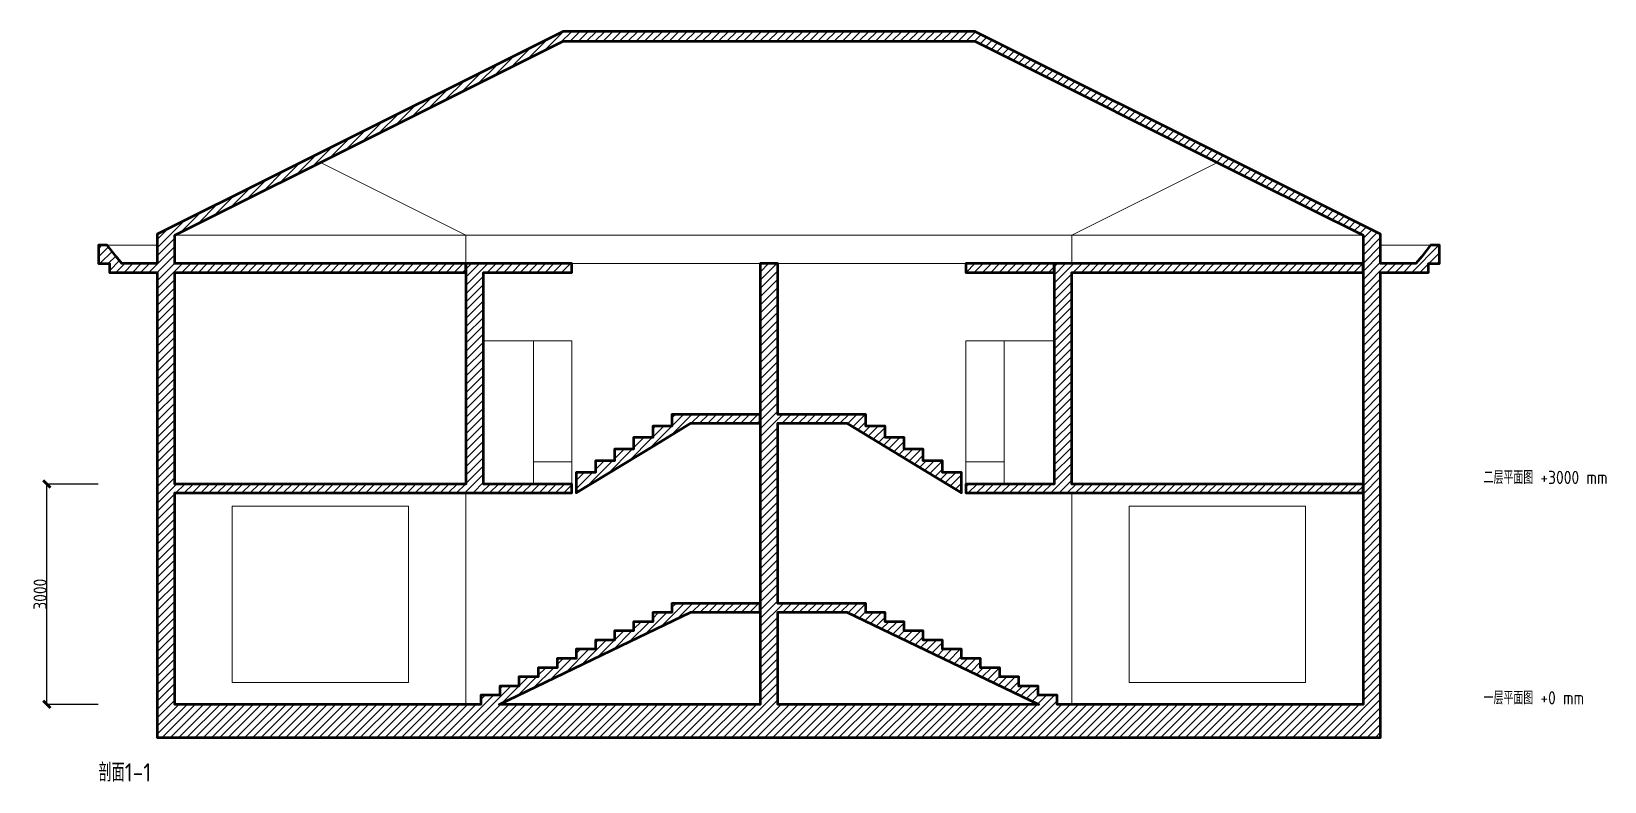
# Model space of a CAD drawing. Extents: x 20272 to 159607, y 22042 to 33227.
# Drawn here: x 114392 to 135787, y 22042 to 32253 of the extents above; entities that cross this region are included whole.
import ezdxf

# ---------------------------------------------------------------- set-up
doc = ezdxf.new("R2010")
doc.units = 0
doc.header["$LTSCALE"] = 1000
doc.header["$MEASUREMENT"] = 0
for name, color, linetype, lineweight in [('TZO_2D_annotation', 7, 'Continuous', 18), ('TZO_2D_dimension', 7, 'Continuous', 18), ('TZO_2D_section_cut', 7, 'Continuous', 50), ('TZO_2D_section_fill', 7, 'Continuous', 18), ('TZO_2D_visible', 7, 'Continuous', 18)]:
    doc.layers.add(name, color=color, linetype=linetype, lineweight=lineweight)
doc.styles.get("Standard").update_dxf_attribs({"font": 'gbenor.shx', "bigfont": 'gbcbig.shx'})
doc.dimstyles.get("Standard").update_dxf_attribs({"dimscale": 100, "dimtxt": 3.5, "dimasz": 1, "dimexe": 2.5, "dimexo": 3, "dimgap": 1.5, "dimtad": 1, "dimdec": 0, "dimzin": 0, "dimdsep": 46, "dimtxsty": 'Standard', "dimblk": 'ARCHTICK', "dimcen": 0.09, "dimadec": 0, "dimazin": 0, "dimtfac": 1, "dimtdec": 0, "dimtix": 1, "dimtmove": 2, "dimatfit": 3, "dimfxl": 1, "dimtolj": 1, "dimtzin": 0, "dimarcsym": 0})

msp = doc.modelspace()

# ---------------------------------------------------------------- texts
at = {"layer": 'TZO_2D_annotation'}
for s, height, p in [('二层平面图 +3000 mm', 180, (134141.9, 26092.1)), ('一层平面图 +0 mm', 180, (134141.9, 23092.1)), ('剖面1-1', 250, (115301.9, 22042.1))]:
    msp.add_text(s, height=height, dxfattribs=at).set_placement(p)

# ---------------------------------------------------------------- blocks, each defined once
blk = doc.blocks.new('_ArchTick')
at = {"color": 0, "linetype": 'ByBlock', "const_width": 0.4}
blk.add_lwpolyline([(-0.5, -0.5), (0.5, 0.5)], dxfattribs=at)
blk = doc.blocks.new('*D14')
at = {"layer": 'Defpoints', "color": 0, "transparency": 16777216}
for p in [(114602, 26092), (115302, 26092), (115302, 23092)]:
    blk.add_point(p, dxfattribs=at)
at = {"layer": 'TZO_2D_dimension', "color": 0, "lineweight": -2, "transparency": 16777216}
for p, q in [((115299, 26092), (114599, 26092)), ((114602, 23092), (114602, 26092)), ((115299, 23092), (114599, 23092))]:
    blk.add_line(p, q, dxfattribs=at)
at = {"layer": 'TZO_2D_dimension', "color": 0, "lineweight": -2, "transparency": 16777216, "xscale": 100, "yscale": 100, "zscale": 100}
for p, rotation in [((114602, 26092), 90), ((114602, 23092), 270)]:
    blk.add_blockref('_ArchTick', p, dxfattribs=dict(at, rotation=rotation))
at = {"layer": 'TZO_2D_dimension', "color": 0, "transparency": 16777216, "insert": (114510, 24592), "char_height": 180, "attachment_point": 5, "rotation": 90}
blk.add_mtext('\\A1;3000', dxfattribs=at)

# ---------------------------------------------------------------- dimensions: what is measured, and where the dimension line sits
at = {"layer": 'TZO_2D_dimension'}
dim = msp.add_aligned_dim(p1=(115301.9, 23092.1), p2=(115301.9, 26092.1), distance=700, dimstyle='Standard', override={"dimscale": 1, "dimtxt": 180, "dimasz": 100, "dimdec": 0, "dimlfac": 1}, dxfattribs=at)
dim.commit()
dim.dimension.update_dxf_attribs({"geometry": '*D14', "text_midpoint": (114510.4, 24592.1)})

# ---------------------------------------------------------------- hatches: boundary and pattern name
at = {"layer": 'TZO_2D_section_fill'}
h = msp.add_hatch(dxfattribs=at)
h.set_pattern_fill('ANSI31', color=256, scale=50, style=0)
h.set_pattern_definition([(45, (-2583657.78, 1716516.66), (-56.1266008, 56.1266008), [])])
h.paths.add_polyline_path([(132741.9, 23643.2), (132741.9, 25645.5), (132741.9, 28416), (132741.9, 28803.1), (132741.9, 28972.1), (133120.1, 28972.1), (133391.9, 28972.1), (133391.9, 29020.3), (133391.9, 29092.1), (133480.8, 29092.1), (133541.9, 29092.1), (133541.9, 29193), (133541.9, 29342.1), (133469.9, 29342.1), (133421.9, 29342.1), (133301, 29190.9), (133221.9, 29092.1), (132925.4, 29092.1), (132741.9, 29092.1), (132741.9, 29196.8), (132741.9, 29208.5), (132741.9, 29216.9), (132741.9, 29367.3), (132741.9, 29443.2), (132741.9, 29492.1), (131172.2, 30277), (131098.1, 30314), (127220.6, 32252.7), (126062.4, 32252.7), (124038.1, 32252.7), (122781.5, 32252.7), (121623.3, 32252.7), (117745.8, 30314), (116101.9, 29492.1), (116101.9, 29447.7), (116101.9, 29334.5), (116101.9, 29253.2), (116101.9, 29092.1), (115819.7, 29092.1), (115621.9, 29092.1), (115542.9, 29190.9), (115421.9, 29342.1), (115350.7, 29342.1), (115301.9, 29342.1), (115301.9, 29241.1), (115301.9, 29092.1), (115392.2, 29092.1), (115451.9, 29092.1), (115451.9, 29043.8), (115451.9, 28972.1), (115856.2, 28972.1), (116101.9, 28972.1), (116101.9, 28886.3), (116101.9, 28879), (116101.9, 28873.9), (116101.9, 28864.3), (116101.9, 28848.5), (116101.9, 28803.1), (116101.9, 25940), (116101.9, 23937.7), (116101.9, 23643.2), (116101.9, 22642.1), (118538.4, 22642.1), (118543.8, 22642.1), (120340.9, 22642.1), (120607.4, 22642.1), (120658, 22642.1), (122455, 22642.1), (122698.1, 22642.1), (123750.8, 22642.1), (126187.3, 22642.1), (132741.9, 22642.1)], flags=0)
h.paths.add_polyline_path([(116341.9, 23663.1), (116341.9, 23802.3), (116341.9, 25800.8), (116341.9, 25972.1), (117840, 25972.1), (117941.4, 25972.1), (119716.1, 25972.1), (119920.6, 25972.1), (120325.1, 25972.1), (121626.4, 25972.1), (121694.1, 25972.1), (121714.3, 25972.1), (121741.9, 25972.1), (121741.9, 26075.5), (121741.9, 26092.1), (121714.3, 26092.1), (120680.1, 26092.1), (120541.9, 26092.1), (120541.9, 26362.6), (120541.9, 26362.6), (120541.9, 28061.4), (120541.9, 28103.6), (120541.9, 28972.1), (121662.5, 28972.1), (121714.3, 28972.1), (121741.9, 28972.1), (121741.9, 28988.6), (121741.9, 29092.1), (120707.7, 29092.1), (120707.7, 29092.1), (120657.5, 29092.1), (120657.5, 29092.1), (120647.9, 29092.1), (120647.9, 29092.1), (120614.8, 29092.1), (120614.8, 29092.1), (120541.9, 29092.1), (120420.8, 29092.1), (120418.2, 29092.1), (120418.2, 29092.1), (120325.8, 29092.1), (120317.2, 29092.1), (120301.9, 29092.1), (120301.9, 28976.1), (120301.9, 28705.6), (120301.9, 26092.1), (120301.9, 26092.1), (119920.6, 26092.1), (116341.9, 26092.1), (116341.9, 26164), (116341.9, 26385.4), (116341.9, 27412.1), (116341.9, 28884.1), (116341.9, 28972.1), (119920.6, 28972.1), (120301.9, 28972.1), (120301.9, 28983.6), (120301.9, 29092.1), (116723.3, 29092.1), (116723.3, 29092.1), (116341.9, 29092.1), (116341.9, 29107.5), (116341.9, 29107.5), (116341.9, 29116.5), (116341.9, 29242.7), (116341.9, 29477.9), (117731.4, 30172.6), (117798.2, 30206), (121623.3, 32118.6), (122690.6, 32118.6), (123932.4, 32118.6), (126153.3, 32118.6), (127220.6, 32118.6), (131045.7, 30206), (132501.9, 29477.9), (132501.9, 29116.5), (132501.9, 29107.5), (132501.9, 29092.1), (132501.9, 28945.4), (132501.9, 27241.4), (132501.9, 26063.8), (132501.9, 24746.2), (132501.9, 24471.2), (132501.9, 23971.7), (132501.9, 23663.1), (132501.9, 23092.1), (131003.9, 23092.1), (130902.5, 23092.1), (129127.8, 23092.1), (128923.3, 23092.1), (128518.8, 23092.1), (128478.4, 23092.1), (128341.9, 23092.1), (128341.9, 23177.3), (128341.9, 23217.1), (128164.6, 23217.1), (128081.9, 23217.1), (128081.9, 23256.8), (128081.9, 23342.1), (127904.6, 23342.1), (127821.9, 23342.1), (127821.9, 23381.8), (127821.9, 23467.1), (127644.6, 23467.1), (127561.9, 23467.1), (127561.9, 23506.8), (127561.9, 23592.1), (127384.6, 23592.1), (127301.9, 23592.1), (127301.9, 23631.8), (127301.9, 23717.1), (127124.6, 23717.1), (127041.9, 23717.1), (127041.9, 23756.8), (127041.9, 23842.1), (126864.6, 23842.1), (126781.9, 23842.1), (126781.9, 23881.8), (126781.9, 23967.1), (126604.6, 23967.1), (126521.9, 23967.1), (126521.9, 24006.8), (126521.9, 24092.1), (126344.6, 24092.1), (126261.9, 24092.1), (126261.9, 24131.8), (126261.9, 24217.1), (126084.6, 24217.1), (126001.9, 24217.1), (126001.9, 24256.8), (126001.9, 24342.1), (125824.6, 24342.1), (125741.9, 24342.1), (125741.9, 24343.7), (125741.9, 24381.8), (125741.9, 24467.1), (124923.3, 24467.1), (124541.9, 24467.1), (124541.9, 24506.8), (124541.9, 24809.7), (124541.9, 25246.4), (124541.9, 26919.4), (125183.2, 26919.4), (125481.9, 26919.4), (126546.2, 26273.1), (127041.9, 25972.1), (127041.9, 26060.4), (127041.9, 26250), (126864.6, 26250), (126781.9, 26250), (126781.9, 26300.1), (126781.9, 26407.8), (126604.6, 26407.8), (126521.9, 26407.8), (126521.9, 26458), (126521.9, 26565.7), (126344.6, 26565.7), (126261.9, 26565.7), (126261.9, 26615.9), (126261.9, 26723.6), (126084.6, 26723.6), (126001.9, 26723.6), (126001.9, 26773.8), (126001.9, 26881.5), (125824.6, 26881.5), (125741.9, 26881.5), (125741.9, 26893.6), (125741.9, 26931.7), (125741.9, 27039.4), (124923.3, 27039.4), (124541.9, 27039.4), (124541.9, 27089.6), (124541.9, 28489.9), (124541.9, 28638.4), (124541.9, 28742), (124541.9, 28818.4), (124541.9, 28877), (124541.9, 28923.5), (124541.9, 28939.3), (124541.9, 28961.2), (124541.9, 29092.1), (124445, 29092.1), (124441.2, 29092.1), (124441.2, 29092.1), (124420.8, 29092.1), (124418.2, 29092.1), (124418.2, 29092.1), (124325.8, 29092.1), (124317.2, 29092.1), (124301.9, 29092.1), (124301.9, 28514.3), (124301.9, 23092.1), (123173.7, 23092.1), (120751.5, 23092.1), (122532.4, 23948.2), (123361.9, 24347.1), (124003.2, 24347.1), (124301.9, 24347.1), (124301.9, 24385.2), (124301.9, 24467.1), (123483.3, 24467.1), (123101.9, 24467.1), (123101.9, 24428.9), (123101.9, 24427.3), (123101.9, 24342.1), (122924.6, 24342.1), (122841.9, 24342.1), (122841.9, 24302.3), (122841.9, 24217.1), (122664.6, 24217.1), (122581.9, 24217.1), (122581.9, 24177.3), (122581.9, 24092.1), (122404.6, 24092.1), (122321.9, 24092.1), (122321.9, 24052.3), (122321.9, 23967.1), (122144.6, 23967.1), (122061.9, 23967.1), (122061.9, 23927.3), (122061.9, 23842.1), (121884.6, 23842.1), (121801.9, 23842.1), (121801.9, 23802.3), (121801.9, 23717.1), (121624.6, 23717.1), (121541.9, 23717.1), (121541.9, 23677.3), (121541.9, 23592.1), (121364.6, 23592.1), (121281.9, 23592.1), (121281.9, 23552.3), (121281.9, 23467.1), (121104.6, 23467.1), (121021.9, 23467.1), (121021.9, 23427.3), (121021.9, 23342.1), (120844.6, 23342.1), (120761.9, 23342.1), (120761.9, 23302.3), (120761.9, 23217.1), (120584.6, 23217.1), (120501.9, 23217.1), (120501.9, 23131.8), (120501.9, 23092.1), (120365.5, 23092.1), (120351.4, 23092.1), (120350.2, 23092.1), (120325.1, 23092.1), (119920.6, 23092.1), (116341.9, 23092.1)], flags=0)
h.paths.add_polyline_path([(128301.9, 28980), (128301.9, 29092.1), (127181.4, 29092.1), (127181.4, 29092.1), (127181.4, 29092.1), (127129.6, 29092.1), (127101.9, 29092.1), (127101.9, 28988.6), (127101.9, 28972.1), (127129.6, 28972.1), (128163.8, 28972.1), (128205.6, 28972.1), (128229.1, 28972.1), (128301.9, 28972.1)], flags=0)
h.paths.add_polyline_path([(132501.9, 26046.7), (132501.9, 26092.1), (132120.6, 26092.1), (132110.7, 26092.1), (131991.8, 26092.1), (128541.9, 26092.1), (128541.9, 26362.6), (128541.9, 26369.4), (128541.9, 28972.1), (132120.6, 28972.1), (132501.9, 28972.1), (132501.9, 28983.6), (132501.9, 29092.1), (128923.3, 29092.1), (128923.3, 29092.1), (128923.3, 29092.1), (128541.9, 29092.1), (128445, 29092.1), (128441.2, 29092.1), (128441.2, 29092.1), (128335.5, 29092.1), (128323.7, 29092.1), (128301.9, 29092.1), (128301.9, 28976.1), (128301.9, 28705.6), (128301.9, 27790.8), (128301.9, 26092.1), (127256.5, 26092.1), (127217.5, 26092.1), (127174.8, 26092.1), (127171.9, 26092.1), (127149.8, 26092.1), (127101.9, 26092.1), (127101.9, 26075.5), (127101.9, 25972.1), (127129.6, 25972.1), (127217.5, 25972.1), (128518.8, 25972.1), (128518.8, 25972.1), (128923.3, 25972.1), (132501.9, 25972.1)], flags=0)
h.paths.add_polyline_path([(122866.2, 26618.4), (123361.9, 26919.4), (124003.2, 26919.4), (124301.9, 26919.4), (124301.9, 26957.5), (124301.9, 27039.4), (123483.3, 27039.4), (123101.9, 27039.4), (123101.9, 27001.3), (123101.9, 26989.2), (123101.9, 26881.5), (122924.6, 26881.5), (122841.9, 26881.5), (122841.9, 26831.3), (122841.9, 26723.6), (122664.6, 26723.6), (122581.9, 26723.6), (122581.9, 26673.5), (122581.9, 26565.7), (122404.6, 26565.7), (122321.9, 26565.7), (122321.9, 26515.6), (122321.9, 26407.8), (122144.6, 26407.8), (122061.9, 26407.8), (122061.9, 26357.7), (122061.9, 26250), (121884.6, 26250), (121801.9, 26250), (121801.9, 26161.6), (121801.9, 25972.1)], flags=0)
h.paths.add_polyline_path([(124541.9, 23490.9), (124541.9, 24347.1), (125183.2, 24347.1), (125481.9, 24347.1), (127262.8, 23490.9), (128092.3, 23092.1), (125670.2, 23092.1), (124904, 23092.1), (124837, 23092.1), (124790.9, 23092.1), (124788.5, 23092.1), (124541.9, 23092.1)], flags=0)

# ---------------------------------------------------------------- linework, layer by layer
at = {"layer": 'TZO_2D_section_cut'}
for points in [[(132741.9, 23643.2), (132741.9, 25645.5), (132741.9, 28416), (132741.9, 28803.1), (132741.9, 28972.1), (133120.1, 28972.1), (133391.9, 28972.1), (133391.9, 29020.3), (133391.9, 29092.1), (133480.8, 29092.1), (133541.9, 29092.1), (133541.9, 29193), (133541.9, 29342.1), (133469.9, 29342.1), (133421.9, 29342.1), (133301, 29190.9), (133221.9, 29092.1), (132925.4, 29092.1), (132741.9, 29092.1), (132741.9, 29196.8), (132741.9, 29208.5), (132741.9, 29216.9), (132741.9, 29367.3), (132741.9, 29443.2), (132741.9, 29492.1), (131172.2, 30277), (131098.1, 30314), (127220.6, 32252.7), (126062.4, 32252.7), (124038.1, 32252.7), (122781.5, 32252.7), (121623.3, 32252.7), (117745.8, 30314), (116101.9, 29492.1), (116101.9, 29447.7), (116101.9, 29334.5), (116101.9, 29253.2), (116101.9, 29092.1), (115819.7, 29092.1), (115621.9, 29092.1), (115542.9, 29190.9), (115421.9, 29342.1), (115350.7, 29342.1), (115301.9, 29342.1), (115301.9, 29241.1), (115301.9, 29092.1), (115392.2, 29092.1), (115451.9, 29092.1), (115451.9, 29043.8), (115451.9, 28972.1), (115856.2, 28972.1), (116101.9, 28972.1), (116101.9, 28886.3), (116101.9, 28879), (116101.9, 28873.9), (116101.9, 28864.3), (116101.9, 28848.5), (116101.9, 28803.1), (116101.9, 25940), (116101.9, 23937.7), (116101.9, 23643.2), (116101.9, 22642.1), (118538.4, 22642.1), (118543.8, 22642.1), (120340.9, 22642.1), (120607.4, 22642.1), (120658, 22642.1), (122455, 22642.1), (122698.1, 22642.1), (123750.8, 22642.1), (126187.3, 22642.1), (132741.9, 22642.1)], [(116341.9, 23663.1), (116341.9, 23802.3), (116341.9, 25800.8), (116341.9, 25972.1), (117840, 25972.1), (117941.4, 25972.1), (119716.1, 25972.1), (119920.6, 25972.1), (120325.1, 25972.1), (121626.4, 25972.1), (121694.1, 25972.1), (121714.3, 25972.1), (121741.9, 25972.1), (121741.9, 26075.5), (121741.9, 26092.1), (121714.3, 26092.1), (120680.1, 26092.1), (120541.9, 26092.1), (120541.9, 26362.6), (120541.9, 26362.6), (120541.9, 28061.4), (120541.9, 28103.6), (120541.9, 28972.1), (121662.5, 28972.1), (121714.3, 28972.1), (121741.9, 28972.1), (121741.9, 28988.6), (121741.9, 29092.1), (120707.7, 29092.1), (120707.7, 29092.1), (120657.5, 29092.1), (120657.5, 29092.1), (120647.9, 29092.1), (120647.9, 29092.1), (120614.8, 29092.1), (120614.8, 29092.1), (120541.9, 29092.1), (120420.8, 29092.1), (120418.2, 29092.1), (120418.2, 29092.1), (120325.8, 29092.1), (120317.2, 29092.1), (120301.9, 29092.1), (120301.9, 28976.1), (120301.9, 28705.6), (120301.9, 26092.1), (120301.9, 26092.1), (119920.6, 26092.1), (116341.9, 26092.1), (116341.9, 26164), (116341.9, 26385.4), (116341.9, 27412.1), (116341.9, 28884.1), (116341.9, 28972.1), (119920.6, 28972.1), (120301.9, 28972.1), (120301.9, 28983.6), (120301.9, 29092.1), (116723.3, 29092.1), (116723.3, 29092.1), (116341.9, 29092.1), (116341.9, 29107.5), (116341.9, 29107.5), (116341.9, 29116.5), (116341.9, 29242.7), (116341.9, 29477.9), (117731.4, 30172.6), (117798.2, 30206), (121623.3, 32118.6), (122690.6, 32118.6), (123932.4, 32118.6), (126153.3, 32118.6), (127220.6, 32118.6), (131045.7, 30206), (132501.9, 29477.9), (132501.9, 29116.5), (132501.9, 29107.5), (132501.9, 29092.1), (132501.9, 28945.4), (132501.9, 27241.4), (132501.9, 26063.8), (132501.9, 24746.2), (132501.9, 24471.2), (132501.9, 23971.7), (132501.9, 23663.1), (132501.9, 23092.1), (131003.9, 23092.1), (130902.5, 23092.1), (129127.8, 23092.1), (128923.3, 23092.1), (128518.8, 23092.1), (128478.4, 23092.1), (128341.9, 23092.1), (128341.9, 23177.3), (128341.9, 23217.1), (128164.6, 23217.1), (128081.9, 23217.1), (128081.9, 23256.8), (128081.9, 23342.1), (127904.6, 23342.1), (127821.9, 23342.1), (127821.9, 23381.8), (127821.9, 23467.1), (127644.6, 23467.1), (127561.9, 23467.1), (127561.9, 23506.8), (127561.9, 23592.1), (127384.6, 23592.1), (127301.9, 23592.1), (127301.9, 23631.8), (127301.9, 23717.1), (127124.6, 23717.1), (127041.9, 23717.1), (127041.9, 23756.8), (127041.9, 23842.1), (126864.6, 23842.1), (126781.9, 23842.1), (126781.9, 23881.8), (126781.9, 23967.1), (126604.6, 23967.1), (126521.9, 23967.1), (126521.9, 24006.8), (126521.9, 24092.1), (126344.6, 24092.1), (126261.9, 24092.1), (126261.9, 24131.8), (126261.9, 24217.1), (126084.6, 24217.1), (126001.9, 24217.1), (126001.9, 24256.8), (126001.9, 24342.1), (125824.6, 24342.1), (125741.9, 24342.1), (125741.9, 24343.7), (125741.9, 24381.8), (125741.9, 24467.1), (124923.3, 24467.1), (124541.9, 24467.1), (124541.9, 24506.8), (124541.9, 24809.7), (124541.9, 25246.4), (124541.9, 26919.4), (125183.2, 26919.4), (125481.9, 26919.4), (126546.2, 26273.1), (127041.9, 25972.1), (127041.9, 26060.4), (127041.9, 26250), (126864.6, 26250), (126781.9, 26250), (126781.9, 26300.1), (126781.9, 26407.8), (126604.6, 26407.8), (126521.9, 26407.8), (126521.9, 26458), (126521.9, 26565.7), (126344.6, 26565.7), (126261.9, 26565.7), (126261.9, 26615.9), (126261.9, 26723.6), (126084.6, 26723.6), (126001.9, 26723.6), (126001.9, 26773.8), (126001.9, 26881.5), (125824.6, 26881.5), (125741.9, 26881.5), (125741.9, 26893.6), (125741.9, 26931.7), (125741.9, 27039.4), (124923.3, 27039.4), (124541.9, 27039.4), (124541.9, 27089.6), (124541.9, 28489.9), (124541.9, 28638.4), (124541.9, 28742), (124541.9, 28818.4), (124541.9, 28877), (124541.9, 28923.5), (124541.9, 28939.3), (124541.9, 28961.2), (124541.9, 29092.1), (124445, 29092.1), (124441.2, 29092.1), (124441.2, 29092.1), (124420.8, 29092.1), (124418.2, 29092.1), (124418.2, 29092.1), (124325.8, 29092.1), (124317.2, 29092.1), (124301.9, 29092.1), (124301.9, 28514.3), (124301.9, 23092.1), (123173.7, 23092.1), (120751.5, 23092.1), (122532.4, 23948.2), (123361.9, 24347.1), (124003.2, 24347.1), (124301.9, 24347.1), (124301.9, 24385.2), (124301.9, 24467.1), (123483.3, 24467.1), (123101.9, 24467.1), (123101.9, 24428.9), (123101.9, 24427.3), (123101.9, 24342.1), (122924.6, 24342.1), (122841.9, 24342.1), (122841.9, 24302.3), (122841.9, 24217.1), (122664.6, 24217.1), (122581.9, 24217.1), (122581.9, 24177.3), (122581.9, 24092.1), (122404.6, 24092.1), (122321.9, 24092.1), (122321.9, 24052.3), (122321.9, 23967.1), (122144.6, 23967.1), (122061.9, 23967.1), (122061.9, 23927.3), (122061.9, 23842.1), (121884.6, 23842.1), (121801.9, 23842.1), (121801.9, 23802.3), (121801.9, 23717.1), (121624.6, 23717.1), (121541.9, 23717.1), (121541.9, 23677.3), (121541.9, 23592.1), (121364.6, 23592.1), (121281.9, 23592.1), (121281.9, 23552.3), (121281.9, 23467.1), (121104.6, 23467.1), (121021.9, 23467.1), (121021.9, 23427.3), (121021.9, 23342.1), (120844.6, 23342.1), (120761.9, 23342.1), (120761.9, 23302.3), (120761.9, 23217.1), (120584.6, 23217.1), (120501.9, 23217.1), (120501.9, 23131.8), (120501.9, 23092.1), (120365.5, 23092.1), (120351.4, 23092.1), (120350.2, 23092.1), (120325.1, 23092.1), (119920.6, 23092.1), (116341.9, 23092.1)], [(128301.9, 28980), (128301.9, 29092.1), (127181.4, 29092.1), (127181.4, 29092.1), (127181.4, 29092.1), (127129.6, 29092.1), (127101.9, 29092.1), (127101.9, 28988.6), (127101.9, 28972.1), (127129.6, 28972.1), (128163.8, 28972.1), (128205.6, 28972.1), (128229.1, 28972.1), (128301.9, 28972.1)], [(132501.9, 26046.7), (132501.9, 26092.1), (132120.6, 26092.1), (132110.7, 26092.1), (131991.8, 26092.1), (128541.9, 26092.1), (128541.9, 26362.6), (128541.9, 26369.4), (128541.9, 28972.1), (132120.6, 28972.1), (132501.9, 28972.1), (132501.9, 28983.6), (132501.9, 29092.1), (128923.3, 29092.1), (128923.3, 29092.1), (128923.3, 29092.1), (128541.9, 29092.1), (128445, 29092.1), (128441.2, 29092.1), (128441.2, 29092.1), (128335.5, 29092.1), (128323.7, 29092.1), (128301.9, 29092.1), (128301.9, 28976.1), (128301.9, 28705.6), (128301.9, 27790.8), (128301.9, 26092.1), (127256.5, 26092.1), (127217.5, 26092.1), (127174.8, 26092.1), (127171.9, 26092.1), (127149.8, 26092.1), (127101.9, 26092.1), (127101.9, 26075.5), (127101.9, 25972.1), (127129.6, 25972.1), (127217.5, 25972.1), (128518.8, 25972.1), (128518.8, 25972.1), (128923.3, 25972.1), (132501.9, 25972.1)], [(122866.2, 26618.4), (123361.9, 26919.4), (124003.2, 26919.4), (124301.9, 26919.4), (124301.9, 26957.5), (124301.9, 27039.4), (123483.3, 27039.4), (123101.9, 27039.4), (123101.9, 27001.3), (123101.9, 26989.2), (123101.9, 26881.5), (122924.6, 26881.5), (122841.9, 26881.5), (122841.9, 26831.3), (122841.9, 26723.6), (122664.6, 26723.6), (122581.9, 26723.6), (122581.9, 26673.5), (122581.9, 26565.7), (122404.6, 26565.7), (122321.9, 26565.7), (122321.9, 26515.6), (122321.9, 26407.8), (122144.6, 26407.8), (122061.9, 26407.8), (122061.9, 26357.7), (122061.9, 26250), (121884.6, 26250), (121801.9, 26250), (121801.9, 26161.6), (121801.9, 25972.1)], [(124541.9, 23490.9), (124541.9, 24347.1), (125183.2, 24347.1), (125481.9, 24347.1), (127262.8, 23490.9), (128092.3, 23092.1), (125670.2, 23092.1), (124904, 23092.1), (124837, 23092.1), (124790.9, 23092.1), (124788.5, 23092.1), (124541.9, 23092.1)]]:
    msp.add_lwpolyline(points, close=True, dxfattribs=at)
at = {"layer": 'TZO_2D_visible'}
for p, q in [((117745.8, 30314), (121623.3, 32252.7)), ((118321.9, 30467.9), (121623.3, 32118.6)), ((127220.6, 32252.7), (131098.1, 30314)), ((127220.6, 32118.6), (130521.9, 30467.9)), ((117798.2, 30206), (118321.9, 30467.9)), ((120301.9, 29477.9), (118321.9, 30467.9)), ((128541.9, 29477.9), (130521.9, 30467.9)), ((131045.7, 30206), (130521.9, 30467.9)), ((115421.9, 29342.1), (116101.9, 29342.1)), ((116101.9, 29342.1), (116101.9, 29447.7)), ((116101.9, 29334.5), (116101.9, 29342.1)), ((116341.9, 29477.9), (120301.9, 29477.9)), ((120301.9, 29092.1), (120301.9, 29477.9)), ((120301.9, 29477.9), (128541.9, 29477.9)), ((128541.9, 29092.1), (128541.9, 29477.9)), ((128541.9, 29477.9), (132501.9, 29477.9)), ((132741.9, 29342.1), (132741.9, 29367.3)), ((132741.9, 29216.9), (132741.9, 29342.1)), ((132741.9, 29342.1), (133421.9, 29342.1)), ((121741.9, 29092.1), (124301.9, 29092.1)), ((124541.9, 29092.1), (127101.9, 29092.1)), ((128301.9, 29092.1), (128301.9, 29092.1)), ((132501.9, 29092.1), (132501.9, 29092.1)), ((128301.9, 28042.1), (128301.9, 28705.6)), ((120541.9, 28042.1), (120541.9, 28061.4)), ((120541.9, 26362.6), (120541.9, 28042.1)), ((120541.9, 28042.1), (121221.9, 28042.1)), ((121221.9, 26392.1), (121221.9, 28042.1)), ((121221.9, 28042.1), (121741.9, 28042.1)), ((121741.9, 28042.1), (121741.9, 26392.1)), ((127101.9, 26392.1), (127101.9, 28042.1)), ((127101.9, 28042.1), (127621.9, 28042.1)), ((127621.9, 26392.1), (127621.9, 28042.1)), ((127621.9, 28042.1), (128301.9, 28042.1)), ((128301.9, 27790.8), (128301.9, 28042.1)), ((132501.9, 26092.1), (132501.9, 27241.4)), ((121221.9, 26092.1), (121221.9, 26392.1)), ((121221.9, 26392.1), (121741.9, 26392.1)), ((121741.9, 26092.1), (121741.9, 26392.1)), ((127101.9, 26092.1), (127101.9, 26392.1)), ((127101.9, 26392.1), (127621.9, 26392.1)), ((127621.9, 26092.1), (127621.9, 26392.1)), ((120301.9, 23092.1), (120301.9, 25972.1)), ((128541.9, 23092.1), (128541.9, 25972.1)), ((132501.9, 26092.1), (132501.9, 26092.1)), ((132501.9, 26063.8), (132501.9, 26092.1)), ((119521.9, 25792.1), (117121.9, 25792.1)), ((117121.9, 25792.1), (117121.9, 23392.1)), ((119521.9, 23392.1), (119521.9, 25792.1)), ((131721.9, 25792.1), (129321.9, 25792.1)), ((129321.9, 25792.1), (129321.9, 23392.1)), ((131721.9, 23392.1), (131721.9, 25792.1)), ((117121.9, 23392.1), (119521.9, 23392.1)), ((129321.9, 23392.1), (131721.9, 23392.1))]:
    msp.add_line(p, q, dxfattribs=at)

msp.set_redraw_order([(e.dxf.handle, doc.entitydb.next_handle()) for e in msp.query("TEXT MTEXT ATTDEF DIMENSION ARC_DIMENSION")])  # texts and dimensions are drawn at this point

doc.saveas('drawing.dxf')
